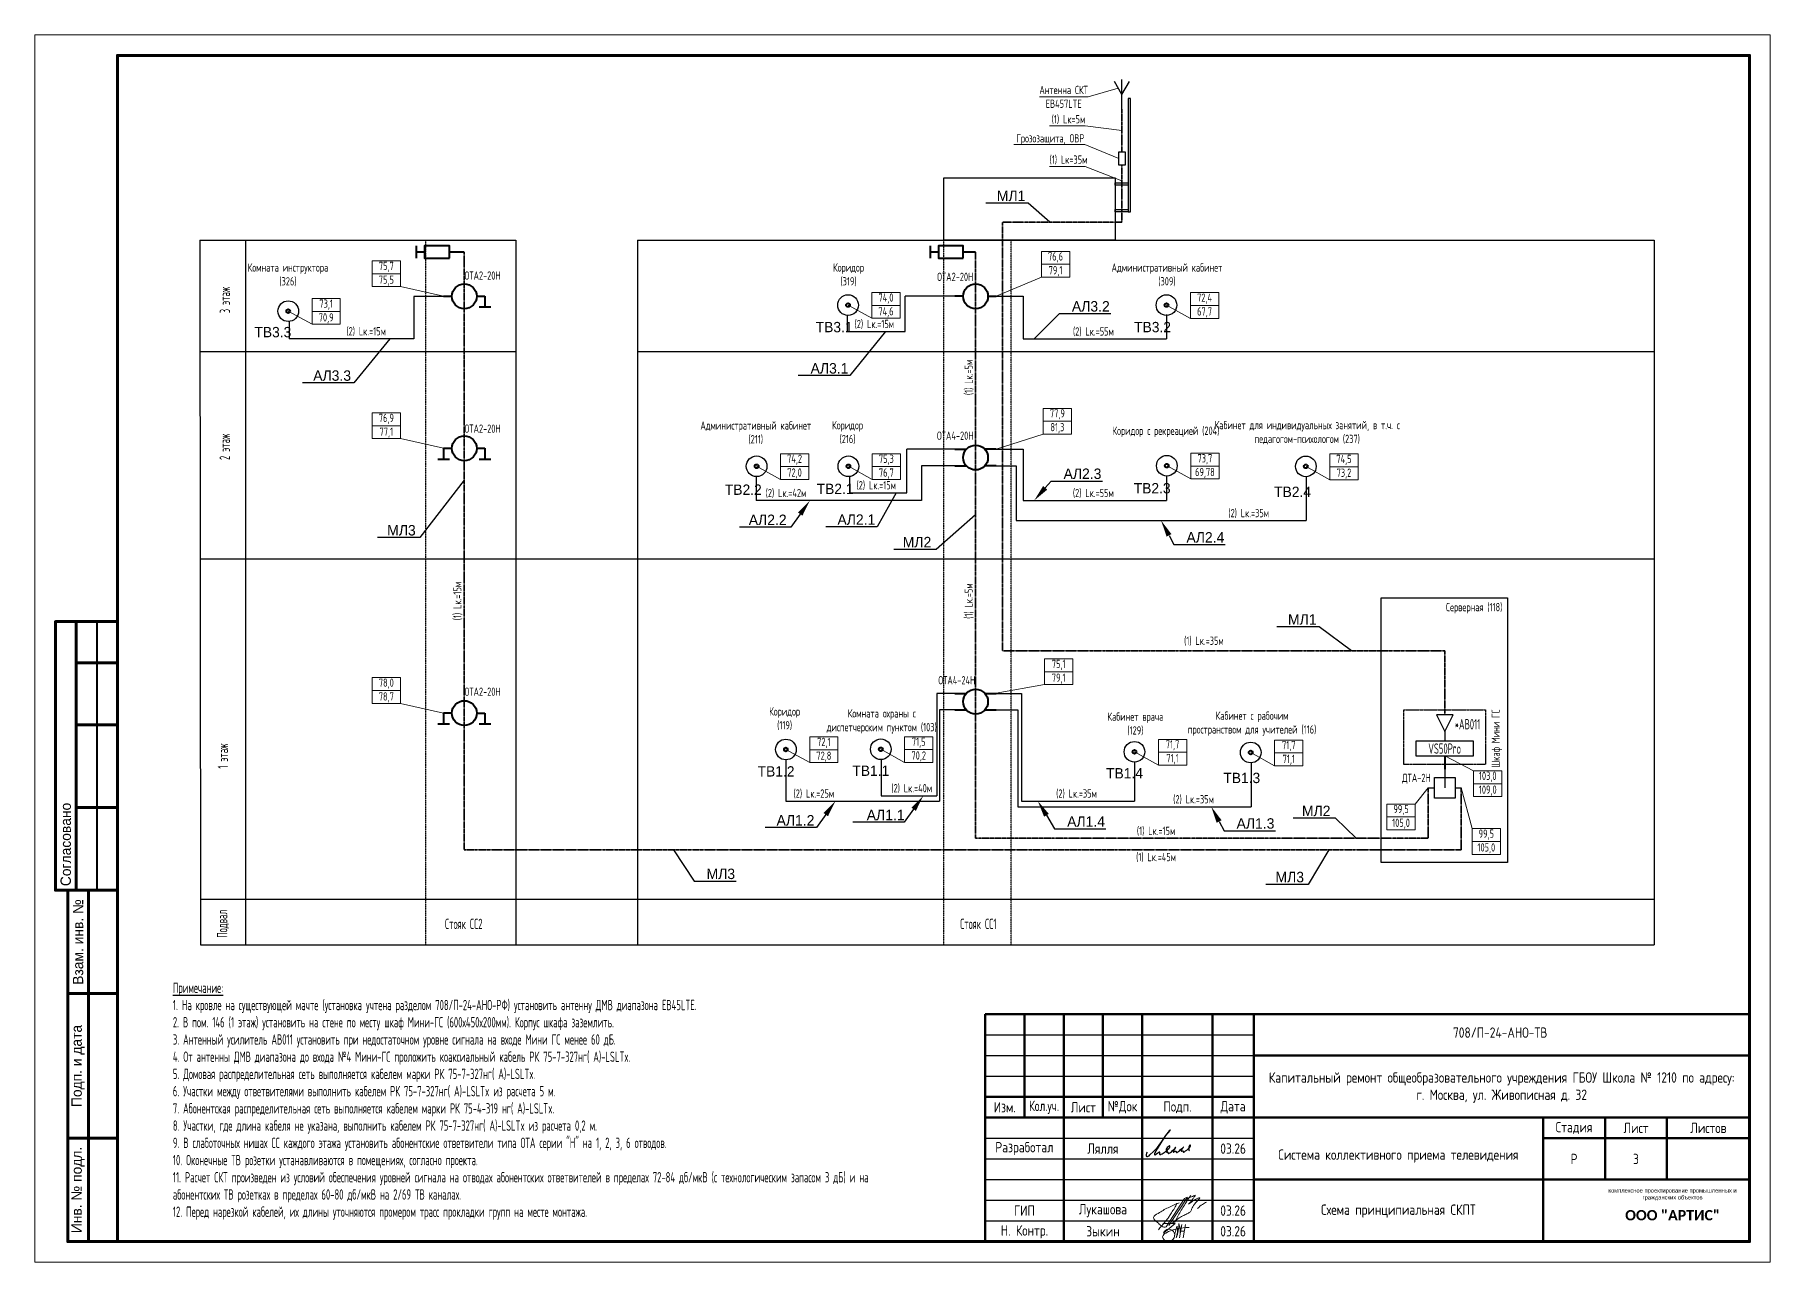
# Model space of a CAD drawing. Header units: millimetres. Extents: x -259793 to 503324, y -44556 to 93494.
# Drawn here: x 16372 to 58372, y 63794 to 93494 of the extents above; entities that cross this region are included whole.
import ezdxf
from ezdxf import colors
from ezdxf.entities.mleader import LeaderData, LeaderLine
from ezdxf.enums import TextEntityAlignment as Align
from ezdxf.math import Vec2, Vec3

# ---------------------------------------------------------------- set-up
doc = ezdxf.new("R2010")
doc.units = ezdxf.units.MM
doc.linetypes.add('HIDDEN', pattern=[0.375, 0.25, -0.125])
doc.linetypes.add('фантом2', pattern=[31.75, 15.875, -3.175, 3.175, -3.175, 3.175, -3.175])
for name, color, linetype, lineweight in [('!СС', 7, 'Continuous', 30), ('__ФОРМАТ', 7, 'Continuous', 40), ('RC-Выноски', 7, 'Continuous', 0), ('RC-Линии_связи-Адресные', 5, 'Continuous', 30), ('Text', 7, 'Continuous', 15), ('Выноски', 5, 'Continuous', 15), ('лс', 5, 'Continuous', 30), ('Оборудование', 8, 'Continuous', 18), ('Подписи', 7, 'Continuous', 13), ('Примечания', 7, 'Continuous', 25), ('Радио', 7, 'Continuous', 30)]:
    doc.layers.add(name, color=color, linetype=linetype, lineweight=lineweight)
for name, color, linetype in [('__НАДПИСИ', 7, 'Continuous'), ('кабель коаксиал', 7, 'Continuous'), ('СОТ', 7, 'Continuous'), ('стена', 20, 'Continuous')]:
    doc.layers.add(name, color=color, linetype=linetype)
doc.layers.add('Границы листа', color=7, linetype='Continuous', lineweight=0, plot=False)
doc.layers.add('ОФ_подписи', color=5, linetype='Continuous', lineweight=13, true_color=0x0000ff)
doc.styles.add('GOST 2.304 type A', font='', dxfattribs={"height": 250})
doc.styles.add('ISOCPEUR', font='isocpeur.ttf', dxfattribs={"width": 0.9, "height": 350})
doc.styles.add('Mipgost_5', font='', dxfattribs={"height": 250})
doc.styles.add('RubezhCAD', font='', dxfattribs={"oblique": 10})
doc.styles.get("Standard").update_dxf_attribs({"font": ''})
doc.styles.add('TEXT', font='', dxfattribs={"width": 0.75})
doc.styles.add('ГОСТ 2.304', font='')
doc.styles.get('GOST 2.304 type A').set_extended_font_data('GOST 2.304 type A')
doc.styles.get('Mipgost_5').set_extended_font_data('Mipgost')
doc.styles.get('RubezhCAD').set_extended_font_data('GOST type A')
doc.styles.get('Standard').set_extended_font_data('GOST type B')
doc.styles.get('TEXT').set_extended_font_data('GOST type A')
doc.styles.get('ГОСТ 2.304').set_extended_font_data('GOST 2.304 type A')

msp = doc.modelspace()

# ---------------------------------------------------------------- texts
at = {"ltscale": 3, "char_height": 200, "attachment_point": 5, "style": 'TEXT'}
for s, insert, width in [('Антенна СКТ\\PEB457LTE', (41272.63026, 91990.58137), 3370.2085642), ('(1) Lк=5м', (41389.16753, 91440.43605), 3018.1977079), ('Грозозащита, ОВР', (40949.33664, 90960.35907), 3018.1977079), ('(1) Lк=35м', (41389.16753, 90462.88564), 3018.1977079), ('Комната инструктора\\P(326)', (22501.03499, 87684.94969), 5077.0513158), ('Коридор\\P(319)', (36066.18805, 87684.94969), 5077.0513158), ('Административный кабинет\\P(309)', (43771.60312, 87684.94969), 5077.0513158), ('Административный кабинет\\P(211)', (33820.95167, 83863.19998), 5077.0513158), ('Коридор\\P(216)', (36042.38368, 83869.33692), 5077.0513158), ('Коридор с рекреацией (204)', (43747.88379, 83884.54972), 5077.0513158), ('Кабинет для индивидуальных занятий, в т.ч. с педагогом-психологом (237)', (47165.8438, 83866.51194), 5077.0513158), ('Серверная (118)', (51207.70806, 79617.37184), 5077.0513158), ('Коридор\\P(119)', (34519.72673, 76943.5701), 5077.0513158), ('Комната охраны с\\Pдиспетчерским пунктом (103)', (36869.67578, 76880.114), 5077.0513158), ('Кабинет врача\\P(129)', (43008.34852, 76818.72448), 5077.0513158), ('Кабинет с рабочим\\Pпространством для учителей (116)', (45831.47983, 76824.80784), 5077.0513158)]:
    msp.add_mtext(s, dxfattribs=dict(at, insert=insert, width=width))
at = {"char_height": 250, "attachment_point": 5, "rotation": 90, "style": 'TEXT'}
for s, insert, width in [('3 этаж', (20974.38082, 87072.39721), 1500), ('2 этаж', (20971.53383, 83520.9261), 1500), ('1 этаж', (20928.05824, 76037.67317), 4905.5539877), ('Подвал', (20928.05824, 71981.04988), 4905.5539877)]:
    msp.add_mtext(s, dxfattribs=dict(at, insert=insert, width=width))
at = {"char_height": 250, "style": 'TEXT'}
for s, insert, width, attachment_point in [('Стояк СС2', (26755.12661, 71981.04988), 4905.5539877, 5), ('Стояк СС1', (39207.44895, 71981.04988), 4905.5539877, 5), ('{\\LПримечание:}\\P1. На кровле на существующей мачте (установка учтена разделом 708/П-24-АНО-РФ) установить антенну ДМВ диапазона EB45LTE.\\P2. В пом. 146 (1 этаж) установить на стене по месту шкаф Мини-ГС (600х450х200мм). Корпус шкафа заземлить.\\P3. Антенный усилитель АВ011 установить при недостаточном уровне сигнала на входе Мини ГС менее 60 дБ.\\P4. От антенны ДМВ диапазона до входа №4 Мини-ГС проложить коаксиальный кабель РК 75-7-327нг( А)-LSLTx.\\P5. Домовая распределительная сеть выполняется кабелем марки РК 75-7-327нг( А)-LSLTx.\\P6. Участки между ответвителями выполнить кабелем РК 75-7-327нг( А)-LSLTx из расчета 5 м.\\P7. Абонентская распределительная сеть выполняется кабелем марки РК 75-4-319 нг( А)-LSLTx.\\P8. Участки, где длина кабеля не указана, выполнить кабелем РК 75-7-327нг( А)-LSLTx из расчета 0,2 м.\\P9. В слаботочных нишах СС каждого этажа установить абонентские ответвители типа ОТА серии "Н" на 1, 2, 3, 6 отводов.\\P10. Оконечные ТВ розетки устанавливаются в помещениях, согласно проекта.\\P11. Расчет СКТ произведен из условий обеспечения уровней сигнала на отводах абонентских ответвителей в пределах 72-84 дб/мкВ (с технологическим запасом 3 дБ) и на абонентских ТВ розетках в пределах 60-80 дб/мкВ на 2/69 ТВ каналах.\\P12. Перед нарезкой кабелей, их длины уточняются промером трасс прокладки групп на месте монтажа.', (19716.20503, 64824.20206), 17858.9542868, 7)]:
    msp.add_mtext(s, dxfattribs=dict(at, insert=insert, width=width, attachment_point=attachment_point))
at = {"layer": 'Text', "char_height": 200, "attachment_point": 5, "style": 'TEXT'}
for s, insert, width in [('76,6\\P79,1', (41075.96545, 87939.29588), 665.80288), ('75,7\\P75,5', (24881.5767, 87711.5712), 685.139297), ('ОТА2-20Н', (27212.95101, 87667.08862), 800), ('ОТА2-20Н', (38650.27292, 87635.93669), 800), ('73,1\\P70,9', (23425.41412, 86798.48166), 685.139297), ('74,0\\P74,6', (36972.52088, 86945.08813), 685.139297), ('72,4\\P67,7', (44681.51842, 86941.87089), 685.139297), ('(2) Lк.=15м', (36690.25878, 86485.79085), 2067.0377866), ('(2) Lк.=15м', (24393.41204, 86309.82577), 2067.0377866), ('(2) Lк.=55м', (41992.07712, 86304.29074), 2067.0377866), ('77,9\\P81,3', (41120.32373, 84142.62547), 685.139297), ('76,9\\P77,1', (24881.49024, 84033.03196), 685.139297), ('ОТА2-20Н', (27212.95101, 83963.27555), 800), ('ОТА4-20Н', (38650.27292, 83792.01327), 800), ('74,2\\P72,0', (34760.20349, 83045.55583), 685.139297), ('75,3\\P76,7', (36981.6355, 83044.4581), 685.139297), ('73,7\\P69,78', (44690.71808, 83056.45365), 685.139297), ('74,5\\P73,2', (48055.29937, 83039.74171), 685.139297), ('(2) Lк.=42м', (34553.06926, 82396.88009), 2067.0377866), ('(2) Lк.=15м', (36737.21001, 82585.32763), 2067.0377866), ('(2) Lк.=55м', (41989.90801, 82396.88009), 2067.0377866), ('(2) Lк.=35м', (45750.08216, 81909.86938), 2067.0377866), ('(1) Lк.=35м', (44666.23419, 78820.77355), 2067.0377866), ('75,1\\P79,1', (41152.36216, 78081.34465), 685.139297), ('78,0\\P78,7', (24881.49024, 77627.61063), 685.139297), ('ОТА4-24Н', (38688.88938, 77875.97465), 800), ('ОТА2-20Н', (27212.95101, 77598.38868), 800), ('72,1\\P72,8', (35468.80137, 76193.52443), 685.139297), ('71,5\\P70,2', (37764.9749, 76198.86504), 685.139297), ('71,7\\P71,1', (43907.23011, 76134.25828), 685.139297), ('71,7\\P71,1', (46720.9354, 76117.54634), 685.139297), ('ДТА-2Н', (49810.12624, 75493.03268), 763.6212815), ('103,0\\P109,0', (51534.79662, 75373.13308), 685.139297), ('(2) Lк.=25м', (35226.44168, 75125.85748), 2067.0377866), ('(2) Lк.=40м', (37595.79214, 75254.82897), 2067.0377866), ('(2) Lк.=35м', (41583.83078, 75125.85748), 2067.0377866), ('(2) Lк.=35м', (44415.71819, 74987.67401), 2067.0377866), ('99,5\\P105,0', (49437.00071, 74569.89849), 685.139297), ('(1) Lк.=15м', (43508.86473, 74221.98445), 2067.0377866), ('99,5\\P105,0', (51500.8323, 73975.02319), 685.139297), ('(1) Lк.=45м', (43508.86473, 73587.99752), 2067.0377866)]:
    msp.add_mtext(s, dxfattribs=dict(at, insert=insert, width=width))
at = {"layer": 'Text', "char_height": 200, "width": 2067.0377866, "attachment_point": 5, "rotation": 90, "style": 'TEXT'}
for s, insert in [('(1) Lк.=5м', (38982.70472, 85202.28968)), ('(1) Lк.=15м', (26610.09595, 79790.93587)), ('(1) Lк.=5м', (38982.70472, 79790.93587))]:
    msp.add_mtext(s, dxfattribs=dict(at, insert=insert))
at = {"layer": 'Text', "ltscale": 3, "char_height": 250, "width": 2443.7634637, "attachment_point": 5, "line_spacing_factor": 0.8, "style": 'TEXT'}
for s, insert in [('*АВ011', (51045.44182, 76811.45016)), ('VS50Pro', (50493.38177, 76222.05697))]:
    msp.add_mtext(s, dxfattribs=dict(at, insert=insert))
at = {"layer": 'Text', "ltscale": 3, "insert": (51753.8039, 76464.33512), "char_height": 200, "width": 2443.7634637, "attachment_point": 5, "rotation": 90, "line_spacing_factor": 0.8, "style": 'TEXT'}
msp.add_mtext('Шкаф Мини ГС', dxfattribs=at)
at = {"layer": 'Примечания', "lineweight": 25, "ltscale": 100, "char_height": 250, "width": 3010.3388609, "attachment_point": 1, "style": 'Mipgost_5'}
for s, insert in [('ТВ3.1', (35272.10372, 86545.05738)), ('ТВ3.2', (42977.51878, 86545.05738)), ('ТВ3.3', (21689.08363, 86423.82497)), ('ТВ2.2', (33073.68659, 82611.40274)), ('ТВ2.1', (35295.1186, 82631.02618)), ('ТВ2.3', (42968.40854, 82646.23897)), ('ТВ2.4', (46366.39946, 82559.29657)), ('ТВ1.2', (33866.82769, 75795.65556)), ('ТВ1.1', (36159.1615, 75811.72051)), ('ТВ1.4', (42299.23784, 75750.33099)), ('ТВ1.3', (45136.39808, 75637.1012))]:
    msp.add_mtext(s, dxfattribs=dict(at, insert=insert))
at = {"layer": 'СОТ', "char_height": 250, "attachment_point": 5, "style": 'GOST 2.304 type A'}
for s, insert, width in [('3', (55122.41079, 66293.74983), 1500), ('Схема принципиальная СКПТ', (49372.41079, 65032.06176), 7000)]:
    msp.add_mtext(s, dxfattribs=dict(at, insert=insert, width=width))

# ---------------------------------------------------------------- blocks, each defined once
blk = doc.blocks.new('РозеткаТВ')
at = {"layer": 'Text', "color": 3, "lineweight": 30}
blk.add_circle((-4, 3), 250, dxfattribs=at)
at = {"layer": 'Text', "color": 3, "lineweight": 40}
blk.add_circle((-4, 3), 45.8, dxfattribs=at)
blk = doc.blocks.new('*U1082')
for p, q in [((5, 155), (5, 90)), ((15, 155), (15, 90))]:
    blk.add_line(p, q)
at = {"lineweight": -2}
for p, q in [((10, 155), (10, 90)), ((10, 145), (20, 145)), ((10, 130), (20, 130)), ((10, 110), (20, 110)), ((13, 90), (13, 5)), ((8, 65), (20, 65)), ((8, 30), (20, 30))]:
    blk.add_line(p, q, dxfattribs=at)
blk.add_lwpolyline([(20, 5), (415, 5), (415, 292), (20, 292)], close=True, dxfattribs=at)
for points in [[(20, 155), (5, 155), (5, 90), (8, 90)], [(20, 5), (8, 5), (8, 90), (20, 90)]]:
    blk.add_lwpolyline(points, dxfattribs=at)
at = {"layer": 'Границы листа'}
blk.add_lwpolyline([(420, 0), (0, 0), (0, 297), (420, 297)], close=True, dxfattribs=at)
at = {"lineweight": 30, "style": 'Mipgost_5'}
blk.add_text('Согласовано', height=2.5, rotation=90, dxfattribs=at).set_placement((7.5, 91), align=Align.MIDDLE_LEFT)
for s, p in [('Взам. инв. №', (10.5, 77.5)), ('Подп. и дата', (10.5, 47.5)), ('Инв. № подл.', (10.5, 17.5))]:
    blk.add_text(s, height=2.5, rotation=90, dxfattribs=at).set_placement(p, align=Align.MIDDLE)
at = {"lineweight": 13, "oblique": 10, "flags": 8}
blk.add_attdef('ФОРМАТ', (380.94, 1.12), '', height=3, dxfattribs=at)
blk = doc.blocks.new('П_Зыкин')
at = {"layer": 'ОФ_подписи', "color": 5, "ltscale": 100, "transparency": 33554687}
for p, q in [((142, 249), (62, -174)), ((102, 37), (218, 37)), ((258, 249), (178, -174))]:
    blk.add_line(p, q, dxfattribs=at)
blk.add_lwpolyline([(-462, 273), (-74, 273), (-446, -30)], dxfattribs=at)
for centre, radius, start, end in [((-271, -94), 186, 314.2393, 159.9348), ((345, -1372), 1523, 88.8758, 117.8788), ((1109, -252), 1204, 158.7593, 174.231), ((-1024, 224), 1068, 337.8144, 2.8859), ((-849, 72), 852, 342.8308, 7.4815), ((-9, 182), 4.48, 8.9691, 155.6551), ((-643, 22), 732, 344.4555, 20.462), ((-318, -169), 151, 108.7568, 173.4251), ((-287, -115), 185, 191.5358, 322.3512)]:
    blk.add_arc(centre, radius, start, end, dxfattribs=at)
blk = doc.blocks.new('П_Лукашова')
at = {"layer": 'ОФ_подписи', "color": 5}
for p, q in [((221, 339), (-221, -339)), ((286, 371), (-156, -307)), ((283, 370), (218, 338))]:
    blk.add_line(p, q, dxfattribs=at)
for points in [[(221, 301), (344, 360), (434, 401), (475, 416), (464, 395), (420, 336), (342, 232), (310, 203), (337, 221), (420, 283), (490, 322), (558, 352), (576, 358), (491, 240), (403, 113), (374, 49), (360, 20)], [(-221, -339), (-276, -344), (-368, -289), (-446, -221), (-505, -166), (-522, -116), (-412, -16), (-295, 56), (-173, 120), (-49, 179), (33, 216), (87, 237), (52, 221), (11, 167), (-59, 51), (-126, -52), (-177, -132), (-256, -231), (-409, -409)], [(360, 20), (294, -18), (203, -65), (91, -124), (-73, -248)], [(366, 415), (236, 213), (85, -37), (-50, -300)], [(530, 102), (646, 199), (748, 254)]]:
    blk.add_spline(points, degree=3, dxfattribs=at)
blk = doc.blocks.new('штамп')
at = {"layer": '__ФОРМАТ', "linetype": 'Continuous', "lineweight": 50}
for p, q in [((531929, 45357), (531929, 50857)), ((531929, 50857), (550429, 50857)), ((532879, 48357), (532879, 50857)), ((533829, 45357), (533829, 50857)), ((534779, 48357), (534779, 50857)), ((535729, 45357), (535729, 50857)), ((537429, 45357), (537429, 50857)), ((538429, 45357), (538429, 50857)), ((550429, 45357), (550429, 50857)), ((538429, 49857), (550429, 49857)), ((531929, 48857), (538429, 48857)), ((531929, 48357), (550429, 48357)), ((545429, 45357), (545429, 48357)), ((546929, 46857), (546929, 48357)), ((548429, 46857), (548429, 48357)), ((545429, 47857), (550429, 47857)), ((538429, 46857), (550429, 46857)), ((531929, 45357), (550429, 45357))]:
    blk.add_line(p, q, dxfattribs=at)
at = {"layer": '__ФОРМАТ', "linetype": 'Continuous', "lineweight": -2}
for p, q in [((531929, 50357), (538429, 50357)), ((531929, 49857), (538429, 49857)), ((531929, 49357), (538429, 49357)), ((531929, 48857), (538429, 48857)), ((531929, 47857), (538429, 47857)), ((531929, 47357), (538429, 47357)), ((531929, 46857), (538429, 46857)), ((538429, 46857), (550429, 46857)), ((531929, 46357), (538429, 46357)), ((531929, 45857), (538429, 45857))]:
    blk.add_line(p, q, dxfattribs=at)
at = {"layer": 'Подписи', "color": 5, "lineweight": 25}
blk.add_lwpolyline([(535847, 47525), (535833, 47500), (535823, 47461), (535824, 47440), (535829, 47423), (535840, 47414), (535857, 47413), (535876, 47421), (535897, 47435), (535917, 47454), (536005, 47539), (536088, 47624), (536142, 47690), (536203, 47776), (536266, 47874), (536323, 47953), (536362, 48009), (536395, 48059), (536405, 48060), (536397, 48045), (536295, 47925), (536205, 47790), (536095, 47603), (536059, 47544), (536038, 47506), (536029, 47485), (536027, 47473), (536027, 47462), (536031, 47457), (536037, 47454), (536045, 47456), (536057, 47466), (536072, 47479), (536107, 47506), (536133, 47525), (536147, 47532), (536152, 47532), (536153, 47529), (536150, 47520), (536147, 47504), (536146, 47491), (536148, 47479), (536150, 47471), (536157, 47465), (536166, 47462), (536178, 47464), (536189, 47469), (536215, 47480), (536240, 47498), (536281, 47529), (536306, 47550), (536324, 47567), (536342, 47582), (536372, 47609), (536388, 47629), (536397, 47646), (536399, 47657), (536398, 47666), (536393, 47671), (536383, 47671), (536372, 47667), (536356, 47653), (536336, 47632), (536323, 47612), (536313, 47599), (536309, 47587), (536310, 47579), (536315, 47575), (536326, 47579), (536335, 47585), (536344, 47592), (536348, 47595), (536352, 47596), (536354, 47595), (536355, 47592), (536349, 47583), (536342, 47575), (536334, 47561), (536326, 47547), (536322, 47538), (536320, 47531), (536321, 47523), (536325, 47519), (536328, 47519), (536333, 47524), (536338, 47527), (536344, 47526), (536346, 47520), (536351, 47508), (536355, 47498), (536359, 47493), (536366, 47491), (536375, 47491), (536385, 47497), (536412, 47513), (536436, 47532), (536466, 47559), (536491, 47583), (536517, 47607), (536529, 47621), (536545, 47642), (536547, 47643), (536546, 47644), (536543, 47644), (536541, 47642), (536538, 47637), (536499, 47577), (536491, 47558), (536482, 47544), (536480, 47535), (536479, 47529), (536481, 47524), (536483, 47522), (536489, 47523), (536494, 47526), (536502, 47532), (536512, 47539), (536522, 47544), (536530, 47548), (536541, 47549), (536547, 47546), (536550, 47541), (536551, 47531), (536552, 47525), (536553, 47521), (536558, 47517), (536562, 47515), (536568, 47515), (536575, 47517), (536583, 47523), (536596, 47533), (536617, 47547), (536636, 47561), (536659, 47583), (536688, 47609), (536702, 47620), (536713, 47630), (536721, 47636), (536727, 47641), (536727, 47643), (536726, 47644), (536723, 47643), (536720, 47638), (536715, 47629), (536693, 47594), (536681, 47575), (536676, 47566), (536674, 47557), (536677, 47551), (536679, 47547), (536684, 47546), (536689, 47549), (536695, 47552), (536700, 47554), (536709, 47554), (536716, 47551), (536717, 47545), (536719, 47535), (536721, 47527), (536725, 47524), (536731, 47520), (536741, 47523), (536747, 47528), (536757, 47534), (536779, 47550), (536809, 47572), (536842, 47600), (536865, 47623), (536880, 47642), (536895, 47664), (536899, 47675), (536901, 47684), (536898, 47689), (536891, 47693), (536881, 47689), (536873, 47682), (536862, 47668), (536856, 47654), (536855, 47638), (536856, 47622), (536856, 47598), (536858, 47583), (536860, 47572), (536864, 47560), (536871, 47551)], dxfattribs=at)
at = {"layer": 'ОФ_подписи'}
for name, p, xscale, yscale, zscale in [('П_Лукашова', (536533, 46057), 1.010226427429054, 1.010226427429054, 1.010226427429054), ('П_Зыкин', (536581, 45585), 0.7621923841183493, 0.7621923841183493, 0.7621923841183493)]:
    blk.add_blockref(name, p, dxfattribs=dict(at, xscale=xscale, yscale=yscale, zscale=zscale))
at = {"transparency": 33554687, "attachment_point": 5, "style": 'ГОСТ 2.304'}
for s, insert, char_height, width in [('{\\fArial|b0|i0|c204|p34;комплексное проектирование промышленных и гражданских объектов}', (548563, 46495), 100, 3372.21), ('{\\fCorbel Light|b1|i0|c204|p34;ООО "АРТИС"}', (548563, 45995), 250, 4171.2)]:
    blk.add_mtext(s, dxfattribs=dict(at, insert=insert, char_height=char_height, width=width))
at = {"layer": '__НАДПИСИ', "lineweight": 9, "ltscale": 2, "style": 'ISOCPEUR', "flags": 1}
blk.add_attdef('NOTATION', (548864, 51134), '', height=250, dxfattribs=at)
at = {"layer": '__НАДПИСИ', "lineweight": 9, "ltscale": 2, "style": 'RubezhCAD', "oblique": 10}
blk.add_attdef('SHEET', text='', height=250, dxfattribs=at).set_placement((547679, 47357), align=Align.MIDDLE_CENTER)
at = {"layer": '__ФОРМАТ', "color": 7, "linetype": 'Continuous', "lineweight": 20, "char_height": 250, "attachment_point": 5, "style": 'GOST 2.304 type A'}
for s, insert, width in [('Капитальный ремонт общеобразовательного учреждения ГБОУ Школа № 1210 по адресу:      \\Pг. Москва, ул. Живописная д. 32', (544429, 49085), 12000), ('\\pi-7.5,l7.5,t7.5;{\\W0.9;\\C256;Кол.уч.}', (533354, 48607), 950), ('Система коллективного приема телевидения ', (541929, 47427), 7000)]:
    blk.add_mtext(s, dxfattribs=dict(at, insert=insert, width=width))
at = {"layer": '__ФОРМАТ', "color": 7, "linetype": 'Continuous', "lineweight": 20, "char_height": 250, "attachment_point": 5, "line_spacing_factor": 1.2, "style": 'GOST 2.304 type A'}
for s, insert, width in [('\\pi-7.5,l7.5,t7.5;{\\C256;Изм.}', (532404, 48607), 950), ('\\pi-7.5,l7.5,t7.5;{\\C256;Лист}', (534304, 48607), 950), ('\\pi-7.5,l7.5,t7.5;{\\C256;№Док}', (535254, 48607), 950), ('\\pi-7.5,l7.5,t7.5;{\\C256;Подп.}', (536584, 48607), 1710.72), ('\\pi-7.5,l7.5,t7.5;{\\C256;Дата}', (537929, 48607), 1000), ('\\pi-7.5,l7.5,t7.5;{\\C256;Стадия}', (546179, 48107), 1500), ('\\pi-7.5,l7.5,t7.5;{\\C256;Лист}', (547679, 48107), 1500), ('\\pi-7.5,l7.5,t7.5;{\\C256;Листов}', (549429, 48107), 2000), ('\\pi-7.5,l7.5,t7.5;{\\C256;Разработал}', (532879, 47607), 1900), ('{\\C256;Лялля}', (534779, 47607), 1900), ('{\\C256;03.26}', (537929, 47607), 1000), ('\\pi-750,l750,t750;{\\C256;Р}', (546179, 47357), 1500), ('\\pi-7.5,l7.5,t7.5;{\\C256;ГИП}', (532879, 46107), 1900), ('{\\C256;Лукашова}', (534779, 46107), 1900), ('{\\C256;03.26}', (537929, 46107), 1000), ('{\\C256;Н. Контр. }', (532879, 45592), 1900), ('\\pi-750,l750,t750;{\\C256;Зыкин}', (534779, 45607), 1900), ('{\\C256;03.26}', (537929, 45607), 1000)]:
    blk.add_mtext(s, dxfattribs=dict(at, insert=insert, width=width))
at = {"layer": 'стена', "color": 18, "true_color": 0x000000, "insert": (543249, 50539), "char_height": 250, "width": 3851.47, "attachment_point": 1, "style": 'GOST 2.304 type A'}
blk.add_mtext('708/П-24-АНО-ТВ', dxfattribs=at)

# ---------------------------------------------------------------- linework, layer by layer
at = {"layer": '!СС', "color": 6, "lineweight": 40}
msp.add_line((50493.38177, 76044.18365), (50493.38177, 75723.23467), dxfattribs=at)
at = {"lineweight": 30}
for p, q in [((42682.73357, 92044.89773), (42682.73357, 92412.86607)), ((42682.73357, 92044.89773), (42498.7494, 92363.56766)), ((42682.73357, 92044.89773), (42866.71775, 92363.56766)), ((42682.73357, 91696.56369), (42682.73357, 92044.89773)), ((50496.09187, 76637.96232), (50496.09187, 76399.93029)), ((50496.09187, 76637.96232), (50496.09187, 76399.93029))]:
    msp.add_line(p, q, dxfattribs=at)
at = {"color": 6, "linetype": 'фантом2', "lineweight": 35, "ltscale": 0.2}
for p, q in [((42682.73357, 91696.56369), (42682.73357, 90661.36048)), ((42682.73357, 90341.00763), (42682.73357, 88957.98834)), ((42682.73357, 88957.98834), (39790.19223, 88957.98834)), ((39790.19223, 88957.98834), (39790.19223, 78585.02452)), ((26768.4137, 73771.83954), (26768.4137, 88235.33106)), ((39141.02247, 74052.53791), (39141.02247, 88235.33106)), ((39790.19223, 78585.02452), (50496.09187, 78585.02452)), ((50496.09187, 78585.02452), (50498.30159, 77038.2516)), ((50095.88416, 75269.94077), (50095.88416, 74052.53791)), ((50890.20422, 75269.94077), (50890.20422, 73771.83954)), ((50095.88416, 74052.53791), (39141.02247, 74052.53791)), ((50890.20422, 73771.83954), (26768.4137, 73771.83954))]:
    msp.add_line(p, q, dxfattribs=at)
at = {"color": 6, "linetype": 'фантом2', "ltscale": 0.2}
msp.add_line((42682.73357, 90661.36048), (42682.73357, 90661.36048), dxfattribs=at)
for p, q in [((20370.04998, 88520.39238), (28016.01384, 88520.39238)), ((20371.30355, 88520.39238), (20385.49916, 71477.56676)), ((21471.53383, 88520.39238), (21471.53383, 71477.56676)), ((28016.01384, 88520.39238), (28016.01384, 71477.56676)), ((30957.04393, 88520.39238), (55559.53383, 88520.39238)), ((30957.04393, 88520.39238), (30957.04393, 71477.56676)), ((55559.53383, 88520.39238), (55559.53383, 71477.56676)), ((20377.2278, 85830.39238), (28016.01384, 85830.39238)), ((30957.04393, 85830.39238), (55559.53383, 85830.39238)), ((20371.53383, 80811.45017), (55559.53383, 80811.45017)), ((20384.58265, 72577.89618), (55559.53383, 72577.89618)), ((20384.58265, 71477.56676), (55559.53383, 71477.56676))]:
    msp.add_line(p, q)
at = {"linetype": 'HIDDEN', "ltscale": 10}
for p, q in [((25836.2401, 71477.56676), (25836.2401, 88520.39238)), ((38374.49717, 71477.56676), (38374.49717, 88520.39238)), ((39998.47145, 71477.56676), (39998.47145, 88520.39238))]:
    msp.add_line(p, q, dxfattribs=at)
for points in [[(42837.01682, 89207.606), (42888.95397, 89207.606), (42888.95397, 91947.13059), (42837.01682, 91947.13059)], [(42520.50484, 88520.39238), (38374.49717, 88520.39238), (38374.49717, 90030.75344), (42520.50484, 90030.75344)], [(42837.01682, 89850.99864), (42520.50484, 89850.99864), (42520.50484, 89908.46331), (42837.01682, 89908.46331)], [(42837.01682, 89207.606), (42520.50484, 89207.606), (42520.50484, 89265.07068), (42837.01682, 89265.07068)], [(48958.22299, 79870.43205), (52015.48492, 79870.43205), (52015.48492, 73469.92969), (48958.22299, 73469.92969)]]:
    msp.add_lwpolyline(points, close=True)
at = {"lineweight": 30}
msp.add_lwpolyline([(42760.80692, 90661.36048), (42760.80692, 90341.00763), (42604.66023, 90341.00763), (42604.66023, 90661.36048)], close=True, dxfattribs=at)
at = {"linetype": 'HIDDEN', "ltscale": 5}
msp.add_lwpolyline([(49507.54347, 77158.75316), (51484.64026, 77158.75316), (51481.93017, 75835.0449), (49504.83337, 75835.0449)], close=True, dxfattribs=at)
at = {"layer": 'RC-Линии_связи-Адресные', "color": 104}
for p, q in [((39640.99356, 83063.92852), (40124.5817, 83063.64978)), ((40124.5817, 83063.64978), (40124.5817, 81737.94733))]:
    msp.add_line(p, q, dxfattribs=at)
at = {"layer": 'Text', "lineweight": 30, "ltscale": 0.5}
for p, q in [((50493.04419, 75719.94077), (50493.04419, 75269.94077)), ((50095.88416, 75269.94077), (50243.04419, 75269.94077)), ((50743.04419, 75269.94077), (50890.20422, 75269.94077))]:
    msp.add_line(p, q, dxfattribs=at)
at = {"layer": 'Text', "lineweight": 30}
msp.add_lwpolyline([(50743.04419, 75019.94077), (50243.04419, 75019.94077), (50243.04419, 75519.94077), (50743.04419, 75519.94077)], close=True, dxfattribs=at)
at = {"layer": 'Выноски'}
for p, q in [((41861.70105, 91990.58137), (40689.62487, 91990.58137)), ((41861.70105, 91990.58137), (42590.74149, 92204.23269)), ((41792.44344, 91285.51421), (40932.58167, 91285.51421)), ((41792.44344, 91285.51421), (42682.73357, 91178.96209)), ((41788.32073, 90839.02009), (40068.59719, 90839.02009)), ((41788.32073, 90839.02009), (42604.66023, 90499.01232)), ((41792.44344, 90307.96381), (40932.58167, 90307.96381)), ((41792.44344, 90307.96381), (42682.73357, 89958.90087)), ((25224.14635, 87400.14425), (26264.91768, 87165.37881)), ((39641.18683, 87166.2276), (40733.3958, 87627.86893)), ((36055.02957, 86952.21283), (36629.95124, 86633.66118)), ((43764.02711, 86948.99559), (44338.94877, 86630.44393)), ((22507.92281, 86805.60636), (23082.84447, 86487.05471)), ((25224.05989, 83721.60501), (26264.83122, 83486.83957)), ((39641.22412, 83463.92845), (40777.75408, 83831.19852)), ((33842.71218, 83052.68054), (34417.63384, 82734.12888)), ((36064.14419, 83051.5828), (36639.06585, 82733.03115)), ((43773.22677, 83063.57836), (44348.14843, 82745.0267)), ((47137.80806, 83046.86642), (47712.72972, 82728.31476)), ((39637.52645, 77561.38547), (40809.79251, 77769.91769)), ((25224.05989, 77316.18368), (26264.83122, 77081.41825)), ((34551.31006, 76200.64914), (35126.23172, 75882.09748)), ((36847.48359, 76205.98975), (37422.40525, 75887.43809)), ((42989.7388, 76141.38299), (43564.66046, 75822.83133)), ((45803.44409, 76124.67104), (46378.36575, 75806.11939)), ((51192.22697, 75684.56004), (50493.38177, 76044.18365)), ((49779.57036, 74881.32545), (50095.88416, 75269.94077)), ((51158.26265, 74286.45015), (50890.20422, 75269.94077))]:
    msp.add_line(p, q, dxfattribs=at)
at = {"layer": 'Выноски', "ltscale": 0.5}
for p, q in [((41418.53509, 87939.29588), (40733.3958, 87939.29588)), ((25224.14635, 87711.5712), (24539.00705, 87711.5712)), ((37315.09053, 86945.08813), (36629.95124, 86945.08813)), ((45024.08807, 86941.87089), (44338.94877, 86941.87089)), ((23767.98377, 86798.48166), (23082.84447, 86798.48166)), ((25224.05989, 84033.03196), (24538.92059, 84033.03196)), ((41462.89338, 84142.62547), (40777.75408, 84142.62547)), ((35102.77314, 83045.55583), (34417.63384, 83045.55583)), ((37324.20514, 83044.4581), (36639.06585, 83044.4581)), ((45033.28773, 83056.45365), (44348.14843, 83056.45365)), ((48397.86902, 83039.74171), (47712.72972, 83039.74171)), ((41494.93181, 78081.34465), (40809.79251, 78081.34465)), ((25224.05989, 77627.61063), (24538.92059, 77627.61063)), ((35811.37102, 76193.52443), (35126.23172, 76193.52443)), ((38107.54455, 76198.86504), (37422.40525, 76198.86504)), ((44249.79976, 76134.25828), (43564.66046, 76134.25828)), ((47063.50504, 76117.54634), (46378.36575, 76117.54634)), ((51877.36627, 75373.13308), (51192.22697, 75373.13308)), ((49779.57036, 74569.89849), (49094.43106, 74569.89849)), ((51843.40195, 73975.02319), (51158.26265, 73975.02319))]:
    msp.add_line(p, q, dxfattribs=at)
for points in [[(41418.53509, 88250.72283), (41418.53509, 87627.86893), (40733.3958, 87627.86893), (40733.3958, 88250.72283), (41418.53509, 88250.72283)], [(25224.14635, 88022.99815), (25224.14635, 87400.14425), (24539.00705, 87400.14425), (24539.00705, 88022.99815), (25224.14635, 88022.99815)], [(23767.98377, 87109.90861), (23767.98377, 86487.05471), (23082.84447, 86487.05471), (23082.84447, 87109.90861), (23767.98377, 87109.90861)], [(37315.09053, 87256.51508), (37315.09053, 86633.66118), (36629.95124, 86633.66118), (36629.95124, 87256.51508), (37315.09053, 87256.51508)], [(45024.08807, 87253.29784), (45024.08807, 86630.44393), (44338.94877, 86630.44393), (44338.94877, 87253.29784), (45024.08807, 87253.29784)], [(41462.89338, 84454.05243), (41462.89338, 83831.19852), (40777.75408, 83831.19852), (40777.75408, 84454.05243), (41462.89338, 84454.05243)], [(25224.05989, 84344.45891), (25224.05989, 83721.60501), (24538.92059, 83721.60501), (24538.92059, 84344.45891), (25224.05989, 84344.45891)], [(35102.77314, 83356.98279), (35102.77314, 82734.12888), (34417.63384, 82734.12888), (34417.63384, 83356.98279), (35102.77314, 83356.98279)], [(37324.20514, 83355.88505), (37324.20514, 82733.03115), (36639.06585, 82733.03115), (36639.06585, 83355.88505), (37324.20514, 83355.88505)], [(45033.28773, 83367.88061), (45033.28773, 82745.0267), (44348.14843, 82745.0267), (44348.14843, 83367.88061), (45033.28773, 83367.88061)], [(48397.86902, 83351.16867), (48397.86902, 82728.31476), (47712.72972, 82728.31476), (47712.72972, 83351.16867), (48397.86902, 83351.16867)], [(41494.93181, 78392.7716), (41494.93181, 77769.91769), (40809.79251, 77769.91769), (40809.79251, 78392.7716), (41494.93181, 78392.7716)], [(25224.05989, 77939.03759), (25224.05989, 77316.18368), (24538.92059, 77316.18368), (24538.92059, 77939.03759), (25224.05989, 77939.03759)], [(35811.37102, 76504.95139), (35811.37102, 75882.09748), (35126.23172, 75882.09748), (35126.23172, 76504.95139), (35811.37102, 76504.95139)], [(38107.54455, 76510.292), (38107.54455, 75887.43809), (37422.40525, 75887.43809), (37422.40525, 76510.292), (38107.54455, 76510.292)], [(44249.79976, 76445.68524), (44249.79976, 75822.83133), (43564.66046, 75822.83133), (43564.66046, 76445.68524), (44249.79976, 76445.68524)], [(47063.50504, 76428.9733), (47063.50504, 75806.11939), (46378.36575, 75806.11939), (46378.36575, 76428.9733), (47063.50504, 76428.9733)], [(51877.36627, 75684.56004), (51877.36627, 75061.70613), (51192.22697, 75061.70613), (51192.22697, 75684.56004), (51877.36627, 75684.56004)], [(49779.57036, 74881.32545), (49779.57036, 74258.47154), (49094.43106, 74258.47154), (49094.43106, 74881.32545), (49779.57036, 74881.32545)], [(51843.40195, 74286.45015), (51843.40195, 73663.59624), (51158.26265, 73663.59624), (51158.26265, 74286.45015), (51843.40195, 74286.45015)]]:
    msp.add_lwpolyline(points, dxfattribs=at)
at = {"layer": 'кабель коаксиал', "lineweight": 40, "ltscale": 2}
for p, q in [((26468.51073, 87162.16157), (26268.50016, 87162.16157)), ((27068.49557, 87166.33867), (27268.57806, 87166.2276)), ((27268.57806, 87166.2276), (27268.57806, 86906.18881)), ((38841.27332, 87166.50516), (38641.19081, 87166.50516)), ((39441.10434, 87166.33867), (39641.18683, 87166.2276)), ((27128.48233, 86906.18881), (27408.67378, 86906.18881)), ((26128.31797, 83223.58354), (26408.50942, 83223.58354)), ((26468.42427, 83483.62233), (26268.4137, 83483.62233)), ((26268.4137, 83483.62233), (26268.4137, 83223.58354)), ((27068.40911, 83487.79943), (27268.4916, 83487.68836)), ((27128.39587, 83227.64957), (27408.58732, 83227.64957)), ((27268.4916, 83487.68836), (27268.4916, 83227.64957)), ((38641.10893, 83464.21669), (38917.50213, 83464.21669)), ((39641.22412, 83463.92845), (39364.83097, 83464.08777)), ((38641.10893, 83064.21669), (38917.50213, 83064.21669)), ((39640.99356, 83063.92852), (39364.60041, 83064.08783)), ((38641.10893, 77558.16823), (38917.50213, 77558.16823)), ((39364.71572, 77558.16823), (39641.10893, 77558.16823)), ((26468.42427, 77078.20101), (26268.4137, 77078.20101)), ((26268.4137, 77078.20101), (26268.4137, 76818.16221)), ((27068.40911, 77082.37811), (27268.4916, 77082.26703)), ((27268.4916, 77082.26703), (27268.4916, 76822.22824)), ((38641.10893, 77158.16823), (38917.50213, 77158.16823)), ((39364.71572, 77158.16823), (39641.10893, 77158.16823)), ((26128.31797, 76818.16221), (26408.50942, 76818.16221)), ((27128.39587, 76822.22824), (27408.58732, 76822.22824))]:
    msp.add_line(p, q, dxfattribs=at)
at = {"layer": 'лс', "color": 104}
for p, q in [((26268.50016, 87162.16157), (25544.63548, 87162.16157)), ((25544.63548, 87162.16157), (25544.63548, 86137.90372)), ((37437.79252, 86313.86881), (37437.79252, 87166.50516)), ((38641.10893, 87166.50516), (37437.79252, 87166.50516)), ((39641.18683, 87166.2276), (40294.95133, 87166.18406)), ((40294.95133, 87166.18406), (40294.95133, 86132.36869)), ((22530.07867, 86556.59006), (22530.07867, 86137.90372)), ((36032.84865, 86703.19876), (36032.84865, 86313.86881)), ((43762.67793, 86724.37322), (43762.67793, 86132.36869)), ((25544.63548, 86137.90372), (22530.07867, 86137.90372)), ((36032.84865, 86313.86881), (37437.79252, 86313.86881)), ((40294.95133, 86132.36869), (43762.67793, 86132.36869)), ((37476.41946, 82413.40558), (37476.41946, 83464.21669)), ((37833.05219, 83464.21669), (37476.41946, 83464.21669)), ((38641.10893, 83464.21669), (37833.05219, 83464.21669)), ((39641.22412, 83463.92845), (40292.78222, 83463.92845)), ((40292.78222, 83463.92845), (40292.78222, 82224.95804)), ((33832.03851, 82802.90849), (33832.03851, 82224.95804)), ((36088.12419, 82802.73554), (36088.12419, 82413.40558)), ((37833.05219, 83064.21669), (37833.05219, 82224.95804)), ((38641.10893, 83064.21669), (37833.05219, 83064.21669)), ((43760.50882, 82816.96257), (43760.50882, 82224.95804)), ((47140.40058, 82800.15993), (47140.40058, 81737.94733)), ((36088.12419, 82413.40558), (37476.41946, 82413.40558)), ((37833.05219, 82224.95804), (33832.03851, 82224.95804)), ((40292.78222, 82224.95804), (43760.50882, 82224.95804)), ((40124.5817, 81737.94733), (47140.40058, 81737.94733)), ((38641.10893, 77558.16823), (38206.71937, 77558.16823)), ((38206.71937, 77558.16823), (38206.71937, 75082.90692)), ((39641.10893, 77558.16823), (40256.14839, 77558.16823)), ((40256.14839, 77558.16823), (40256.14839, 74953.93543)), ((38641.10893, 77158.16823), (38267.44123, 77158.16823)), ((38267.44123, 77158.16823), (38267.44123, 74953.93543)), ((39641.10893, 77158.16823), (40164.59188, 77158.16823)), ((40164.59188, 77158.16823), (40164.59188, 74815.75196)), ((34549.54689, 75950.65535), (34549.54689, 74953.93543)), ((36854.41013, 75956.08572), (36854.41013, 75082.90692)), ((42984.98821, 75894.60296), (42984.98821, 74953.93543)), ((45806.03661, 75877.96456), (45806.03661, 74815.75196)), ((34549.54689, 74953.93543), (38267.44123, 74953.93543)), ((36854.41013, 75082.90692), (38206.71937, 75082.90692)), ((40164.59188, 74815.75196), (45806.03661, 74815.75196)), ((40256.14839, 74953.93543), (42984.98821, 74953.93543))]:
    msp.add_line(p, q, dxfattribs=at)
at = {"layer": 'Оборудование', "color": 6, "lineweight": 40, "ltscale": 2}
for p, q in [((25606.31397, 88385.33106), (25606.31397, 88085.33106)), ((25793.97621, 88235.33106), (25606.31397, 88235.33106)), ((26768.4137, 88235.33106), (26406.31397, 88235.33106)), ((38041.42717, 88385.33106), (38041.42717, 88085.33106)), ((38229.08941, 88235.33106), (38041.42717, 88235.33106)), ((39141.02247, 88235.33106), (38841.42717, 88235.33106))]:
    msp.add_line(p, q, dxfattribs=at)
for points in [[(26406.31397, 88085.33106), (26406.31397, 88385.33106), (25806.31397, 88385.33106), (25806.31397, 88085.33106)], [(38841.42717, 88085.33106), (38841.42717, 88385.33106), (38241.42717, 88385.33106), (38241.42717, 88085.33106)]]:
    msp.add_lwpolyline(points, close=True, dxfattribs=at)
at = {"layer": 'Оборудование', "lineweight": 30}
msp.add_lwpolyline([(50695.80614, 77038.53376), (50295.80614, 77037.96232), (50496.09187, 76637.96232), (50496.09187, 76637.96232)], close=True, dxfattribs=at)
at = {"layer": 'Оборудование', "color": 0, "lineweight": 40, "ltscale": 2}
for centre in [(26768.50016, 87164.67991), (39141.10893, 87164.67991), (26768.4137, 83486.14067), (39141.10893, 83264.21669), (26768.4137, 77080.71934), (39141.10893, 77358.16823)]:
    msp.add_circle(centre, 300, dxfattribs=at)
at = {"layer": 'Радио'}
msp.add_lwpolyline([(49793.38177, 76044.18365), (51193.38177, 76044.18365), (51193.38177, 76399.93029), (49793.38177, 76399.93029)], close=True, dxfattribs=at)

# ---------------------------------------------------------------- block references
at = {"layer": '__ФОРМАТ', "lineweight": 60, "xscale": 99.9999999999996, "yscale": 99.9999999999996, "zscale": 99.9999999999996}
msp.add_blockref('*U1082', (16372.41079, 63793.74983), dxfattribs=at)
at = {"layer": 'лс', "color": 104}
for p in [(22511.50528, 86802.38912), (36058.61205, 86948.99559), (43764.02711, 86948.99559), (33846.29465, 83049.4633), (36067.72666, 83048.36556), (43773.22677, 83063.57836), (47137.80806, 83046.86642), (34554.89253, 76197.4319), (36851.06606, 76202.7725), (42989.7388, 76141.38299), (45803.44409, 76124.67104)]:
    msp.add_blockref('РозеткаТВ', p, dxfattribs=at)
at = {"layer": 'СОТ'}
msp.add_blockref('штамп', (-492556.21302, 18936.71317), dxfattribs=at)

msp.set_redraw_order([(e.dxf.handle, doc.entitydb.next_handle()) for e in msp.query("TEXT MTEXT ATTDEF DIMENSION ARC_DIMENSION")])  # texts and dimensions are drawn at this point

# ---------------------------------------------------------------- leaders
at = {"layer": 'RC-Выноски', "lineweight": 5}
ml = msp.add_multileader_mtext('Standard', dxfattribs=at)
ml.set_content('МЛ1', color=256, style='Mipgost_5')
ml.set_leader_properties()
ml.build(insert=Vec2(0, 0))
ml.multileader.update_dxf_attribs({"has_text_frame": 1, "text_left_attachment_type": 6, "text_right_attachment_type": 6, "dogleg_length": 2, "arrow_head_size": 0, "scale": 100})
ctx = ml.context
ctx.base_point, ctx.scale, ctx.char_height, ctx.arrow_head_size, ctx.landing_gap_size, ctx.plane_origin = Vec3(39554.74137, 89418.762), 100, 252.5, 0, 101, Vec3(-438603.75354, -352820.32959)
ctx.left_attachment, ctx.right_attachment = 6, 6
notes = []
notes.append((ctx, [(1, (1, 1, 0), (40409.63423, 89418.762), (-1, 0), 202, [(0, [(40937.41777, 88957.98834)], 0, [])])]))
ctx.mtext.insert, ctx.mtext.flow_direction = Vec3(39655.74137, 89721.762), 5
ml = msp.add_multileader_mtext('Standard', dxfattribs=at)
ml.set_content('АЛ3.2', color=256, style='Mipgost_5')
ml.set_leader_properties()
ml.build(insert=Vec2(0, 0))
ml.multileader.update_dxf_attribs({"has_text_frame": 1, "text_left_attachment_type": 6, "text_right_attachment_type": 6, "dogleg_length": 2, "arrow_head_size": 0, "scale": 100})
ctx = ml.context
ctx.base_point, ctx.scale, ctx.char_height, ctx.arrow_head_size, ctx.landing_gap_size, ctx.plane_origin = Vec3(41371.09336, 86745.60411), 100, 252.5, 0, 101, Vec3(-436651.41151, -355148.32999)
ctx.left_attachment, ctx.right_attachment = 6, 6
notes.append((ctx, [(0, (1, 1, 0), (41169.09336, 86745.60411), (1, 0), 202, [(0, [(40560.14846, 86132.36869)], 0, [])])]))
ctx.mtext.insert, ctx.mtext.flow_direction = Vec3(41472.09336, 87048.60411), 5
ml = msp.add_multileader_mtext('Standard', dxfattribs=at)
ml.set_content('АЛ3.3', color=256, style='Mipgost_5')
ml.set_leader_properties()
ml.build(insert=Vec2(0, 0))
ml.multileader.update_dxf_attribs({"has_text_frame": 1, "text_left_attachment_type": 6, "text_right_attachment_type": 6, "dogleg_length": 2, "arrow_head_size": 0, "scale": 100})
ctx = ml.context
ctx.base_point, ctx.scale, ctx.char_height, ctx.arrow_head_size, ctx.landing_gap_size, ctx.plane_origin = Vec3(23010.89445, 85069.62485), 100, 252.5, 0, 101, Vec3(-454431.36387, -356607.2863)
ctx.left_attachment, ctx.right_attachment = 6, 6
notes.append((ctx, [(1, (1, 1, 0), (24093.57838, 85069.62485), (-1, 0), 202, [(0, [(24963.92234, 86137.90372)], 0, [])])]))
ctx.mtext.insert, ctx.mtext.flow_direction = Vec3(23111.89445, 85372.62485), 5
ml = msp.add_multileader_mtext('Standard', dxfattribs=at)
ml.set_content('АЛ3.1', color=256, style='Mipgost_5')
ml.set_leader_properties()
ml.build(insert=Vec2(0, 0))
ml.multileader.update_dxf_attribs({"has_text_frame": 1, "text_left_attachment_type": 6, "text_right_attachment_type": 6, "dogleg_length": 2, "arrow_head_size": 0, "scale": 100})
ctx = ml.context
ctx.base_point, ctx.scale, ctx.char_height, ctx.arrow_head_size, ctx.landing_gap_size, ctx.plane_origin = Vec3(35047.26381, 85245.58994), 100, 252.5, 0, 101, Vec3(-442431.06593, -356431.32121)
ctx.left_attachment, ctx.right_attachment = 6, 6
notes.append((ctx, [(1, (1, 1, 0), (36093.87631, 85245.58994), (-1, 0), 202, [(0, [(36964.22027, 86313.86881)], 0, [])])]))
ctx.mtext.insert, ctx.mtext.flow_direction = Vec3(35148.26381, 85548.58994), 5
ml = msp.add_multileader_mtext('Standard', dxfattribs=at)
ml.set_content('АЛ2.3', color=256, style='Mipgost_5')
ml.set_leader_properties()
ml.build(insert=Vec2(0, 0))
ml.multileader.update_dxf_attribs({"has_text_frame": 1, "text_left_attachment_type": 6, "text_right_attachment_type": 6, "dogleg_length": 2, "arrow_head_size": 404, "scale": 100})
ctx = ml.context
ctx.base_point, ctx.scale, ctx.char_height, ctx.arrow_head_size, ctx.landing_gap_size, ctx.plane_origin = Vec3(41169.09336, 82695.3536), 100, 252.5, 404, 101, Vec3(-436651.41151, -359055.74063)
ctx.left_attachment, ctx.right_attachment = 6, 6
notes.append((ctx, [(0, (1, 1, 0), (40967.09336, 82695.3536), (1, 0), 202, [(0, [(40560.14846, 82224.95804)], 0, [])])]))
ctx.mtext.insert, ctx.mtext.flow_direction = Vec3(41270.09336, 82998.3536), 5
ml = msp.add_multileader_mtext('Standard', dxfattribs=at)
ml.set_content('МЛ3', color=256, style='Mipgost_5')
ml.set_leader_properties()
ml.build(insert=Vec2(0, 0))
ml.multileader.update_dxf_attribs({"has_text_frame": 1, "text_left_attachment_type": 6, "text_right_attachment_type": 6, "dogleg_length": 2, "arrow_head_size": 0, "scale": 100})
ctx = ml.context
ctx.base_point, ctx.scale, ctx.char_height, ctx.arrow_head_size, ctx.landing_gap_size, ctx.plane_origin = Vec3(24801.26957, 81327.39295), 100, 252.5, 0, 101, Vec3(-453069.11901, -360773.38187)
ctx.left_attachment, ctx.right_attachment = 6, 6
notes.append((ctx, [(1, (1, 1, 0), (25692.23386, 81327.39295), (-1, 0), 202, [(0, [(26768.4137, 82716.59687)], 0, [])])]))
ctx.mtext.insert, ctx.mtext.flow_direction = Vec3(24902.26957, 81630.39295), 5
ml = msp.add_multileader_mtext('Standard', dxfattribs=at)
ml.set_content('АЛ2.1', color=256, style='Mipgost_5')
ml.set_leader_properties()
ml.build(insert=Vec2(0, 0))
ml.multileader.update_dxf_attribs({"has_text_frame": 1, "text_left_attachment_type": 6, "text_right_attachment_type": 6, "dogleg_length": 2, "arrow_head_size": 0, "scale": 100})
ctx = ml.context
ctx.base_point, ctx.scale, ctx.char_height, ctx.arrow_head_size, ctx.landing_gap_size, ctx.plane_origin = Vec3(35697.18311, 81585.39306), 100, 252.5, 0, 101, Vec3(-442173.38583, -360331.78444)
ctx.left_attachment, ctx.right_attachment = 6, 6
notes.append((ctx, [(1, (1, 1, 0), (36761.83133, 81585.39306), (-1, 0), 202, [(0, [(37221.90038, 82413.40558)], 0, [])])]))
ctx.mtext.insert, ctx.mtext.flow_direction = Vec3(35798.18311, 81888.39306), 5
ml = msp.add_multileader_mtext('Standard', dxfattribs=at)
ml.set_content('АЛ2.2', color=256, style='Mipgost_5')
ml.set_leader_properties()
ml.build(insert=Vec2(0, 0))
ml.multileader.update_dxf_attribs({"has_text_frame": 1, "text_left_attachment_type": 6, "text_right_attachment_type": 6, "dogleg_length": 2, "arrow_head_size": 404, "scale": 100})
ctx = ml.context
ctx.base_point, ctx.scale, ctx.char_height, ctx.arrow_head_size, ctx.landing_gap_size, ctx.plane_origin = Vec3(33551.29157, 81580.54284), 100, 252.5, 404, 101, Vec3(-444263.72737, -360520.23198)
ctx.left_attachment, ctx.right_attachment = 6, 6
notes.append((ctx, [(1, (1, 1, 0), (34671.48978, 81580.54284), (-1, 0), 202, [(0, [(35131.55883, 82224.95804)], 0, [])])]))
ctx.mtext.insert, ctx.mtext.flow_direction = Vec3(33652.29157, 81883.54284), 5
ml = msp.add_multileader_mtext('Standard', dxfattribs=at)
ml.set_content('МЛ2', color=256, style='Mipgost_5')
ml.set_leader_properties()
ml.build(insert=Vec2(0, 0))
ml.multileader.update_dxf_attribs({"has_text_frame": 1, "text_left_attachment_type": 6, "text_right_attachment_type": 6, "dogleg_length": 2, "arrow_head_size": 0, "scale": 100})
ctx = ml.context
ctx.base_point, ctx.scale, ctx.char_height, ctx.arrow_head_size, ctx.landing_gap_size, ctx.plane_origin = Vec3(37277.51799, 81041.545), 100, 252.5, 0, 101, Vec3(-440850.96672, -361222.72706)
ctx.left_attachment, ctx.right_attachment = 6, 6
notes.append((ctx, [(1, (1, 1, 0), (38187.96085, 81041.545), (-1, 0), 202, [(0, [(39141.02247, 81875.46455)], 0, [])])]))
ctx.mtext.insert, ctx.mtext.flow_direction = Vec3(37378.51799, 81344.545), 5
ml = msp.add_multileader_mtext('Standard', dxfattribs=at)
ml.set_content('АЛ2.4', color=256, style='Mipgost_5')
ml.set_leader_properties()
ml.build(insert=Vec2(0, 0))
ml.multileader.update_dxf_attribs({"has_text_frame": 1, "text_left_attachment_type": 6, "text_right_attachment_type": 6, "dogleg_length": 2, "arrow_head_size": 404, "scale": 100})
ctx = ml.context
ctx.base_point, ctx.scale, ctx.char_height, ctx.arrow_head_size, ctx.landing_gap_size, ctx.plane_origin = Vec3(44143.14319, 81156.18534), 100, 252.5, 404, 101, Vec3(-433745.46146, -360944.58948)
ctx.left_attachment, ctx.right_attachment = 6, 6
notes.append((ctx, [(0, (1, 1, 0), (43941.14319, 81156.18534), (1, 0), 202, [(0, [(43632.49114, 81737.94733)], 0, [])])]))
ctx.mtext.insert, ctx.mtext.flow_direction = Vec3(44244.14319, 81459.18534), 5
ml = msp.add_multileader_mtext('Standard', dxfattribs=at)
ml.set_content('МЛ1', color=256, style='Mipgost_5')
ml.set_leader_properties()
ml.build(insert=Vec2(0, 0))
ml.multileader.update_dxf_attribs({"has_text_frame": 1, "text_left_attachment_type": 6, "text_right_attachment_type": 6, "dogleg_length": 2, "arrow_head_size": 0, "scale": 100})
ctx = ml.context
ctx.base_point, ctx.scale, ctx.char_height, ctx.arrow_head_size, ctx.landing_gap_size, ctx.plane_origin = Vec3(46600.28911, 79168.8847), 100, 252.5, 0, 101, Vec3(-431306.1709, -363193.29341)
ctx.left_attachment, ctx.right_attachment = 6, 6
notes.append((ctx, [(1, (1, 1, 0), (47455.18197, 79168.8847), (-1, 0), 202, [(0, [(48235.00041, 78585.02452)], 0, [])])]))
ctx.mtext.insert, ctx.mtext.flow_direction = Vec3(46701.28911, 79471.8847), 5
ml = msp.add_multileader_mtext('Standard', dxfattribs=at)
ml.set_content('АЛ1.2', color=256, style='Mipgost_5')
ml.set_leader_properties()
ml.build(insert=Vec2(0, 0))
ml.multileader.update_dxf_attribs({"has_text_frame": 1, "text_left_attachment_type": 6, "text_right_attachment_type": 6, "dogleg_length": 2, "arrow_head_size": 404, "scale": 100})
ctx = ml.context
ctx.base_point, ctx.scale, ctx.char_height, ctx.arrow_head_size, ctx.landing_gap_size, ctx.plane_origin = Vec3(34224.03252, 74309.52023), 100, 252.5, 404, 101, Vec3(-443645.09357, -367791.25459)
ctx.left_attachment, ctx.right_attachment = 6, 6
notes.append((ctx, [(1, (1, 1, 0), (35290.12359, 74309.52023), (-1, 0), 202, [(0, [(35750.19264, 74953.93543)], 0, [])])]))
ctx.mtext.insert, ctx.mtext.flow_direction = Vec3(34325.03252, 74612.52023), 5
ml = msp.add_multileader_mtext('Standard', dxfattribs=at)
ml.set_content('АЛ1.1', color=256, style='Mipgost_5')
ml.set_leader_properties()
ml.build(insert=Vec2(0, 0))
ml.multileader.update_dxf_attribs({"has_text_frame": 1, "text_left_attachment_type": 6, "text_right_attachment_type": 6, "dogleg_length": 2, "arrow_head_size": 404, "scale": 100})
ctx = ml.context
ctx.base_point, ctx.scale, ctx.char_height, ctx.arrow_head_size, ctx.landing_gap_size, ctx.plane_origin = Vec3(36405.54116, 74438.49172), 100, 252.5, 404, 101, Vec3(-441519.13492, -367662.2831)
ctx.left_attachment, ctx.right_attachment = 6, 6
notes.append((ctx, [(1, (1, 1, 0), (37416.08223, 74438.49172), (-1, 0), 202, [(0, [(37876.15128, 75082.90692)], 0, [])])]))
ctx.mtext.insert, ctx.mtext.flow_direction = Vec3(36506.54116, 74741.49172), 5
ml = msp.add_multileader_mtext('Standard', dxfattribs=at)
ml.set_content('АЛ1.4', color=256, style='Mipgost_5')
ml.set_leader_properties()
ml.build(insert=Vec2(0, 0))
ml.multileader.update_dxf_attribs({"has_text_frame": 1, "text_left_attachment_type": 6, "text_right_attachment_type": 6, "dogleg_length": 2, "arrow_head_size": 404, "scale": 100})
ctx = ml.context
ctx.base_point, ctx.scale, ctx.char_height, ctx.arrow_head_size, ctx.landing_gap_size, ctx.plane_origin = Vec3(41255.94469, 74280.095), 100, 252.5, 404, 101, Vec3(-436730.61512, -367728.60139)
ctx.left_attachment, ctx.right_attachment = 6, 6
notes.append((ctx, [(0, (1, 1, 0), (41053.94469, 74280.095), (1, 0), 202, [(0, [(40647.33748, 74953.93543)], 0, [])])]))
ctx.mtext.insert, ctx.mtext.flow_direction = Vec3(41356.94469, 74583.095), 5
ml = msp.add_multileader_mtext('Standard', dxfattribs=at)
ml.set_content('АЛ1.3', color=256, style='Mipgost_5')
ml.set_leader_properties()
ml.build(insert=Vec2(0, 0))
ml.multileader.update_dxf_attribs({"has_text_frame": 1, "text_left_attachment_type": 6, "text_right_attachment_type": 6, "dogleg_length": 2, "arrow_head_size": 404, "scale": 100})
ctx = ml.context
ctx.base_point, ctx.scale, ctx.char_height, ctx.arrow_head_size, ctx.landing_gap_size, ctx.plane_origin = Vec3(45355.6103, 74233.98997), 100, 252.5, 404, 101, Vec3(-432532.99436, -367866.78485)
ctx.left_attachment, ctx.right_attachment = 6, 6
notes.append((ctx, [(0, (1, 1, 0), (45153.6103, 74233.98997), (1, 0), 202, [(0, [(44844.95825, 74815.75196)], 0, [])])]))
ctx.mtext.insert, ctx.mtext.flow_direction = Vec3(45456.6103, 74536.98997), 5
ml = msp.add_multileader_mtext('Standard', dxfattribs=at)
ml.set_content('МЛ2', color=256, style='Mipgost_5')
ml.set_leader_properties()
ml.build(insert=Vec2(0, 0))
ml.multileader.update_dxf_attribs({"has_text_frame": 1, "text_left_attachment_type": 6, "text_right_attachment_type": 6, "dogleg_length": 2, "arrow_head_size": 0, "scale": 100})
ctx = ml.context
ctx.base_point, ctx.scale, ctx.char_height, ctx.arrow_head_size, ctx.landing_gap_size, ctx.plane_origin = Vec3(46937.39045, 74538.49205), 100, 252.5, 0, 101, Vec3(-431191.09426, -367725.78002)
ctx.left_attachment, ctx.right_attachment = 6, 6
notes.append((ctx, [(1, (1, 1, 0), (47847.83331, 74538.49205), (-1, 0), 202, [(0, [(48350.07705, 74052.53791)], 0, [])])]))
ctx.mtext.insert, ctx.mtext.flow_direction = Vec3(47038.39045, 74841.49205), 5
ml = msp.add_multileader_mtext('Standard', dxfattribs=at)
ml.set_content('МЛ3', color=256, style='Mipgost_5')
ml.set_leader_properties()
ml.build(insert=Vec2(0, 0))
ml.multileader.update_dxf_attribs({"has_text_frame": 1, "text_left_attachment_type": 6, "text_right_attachment_type": 6, "dogleg_length": 2, "arrow_head_size": 0, "scale": 100})
ctx = ml.context
ctx.base_point, ctx.scale, ctx.char_height, ctx.arrow_head_size, ctx.landing_gap_size, ctx.plane_origin = Vec3(32529.10462, 73014.96471), 100, 252.5, 0, 101, Vec3(-445341.28396, -369085.81011)
ctx.left_attachment, ctx.right_attachment = 6, 6
notes.append((ctx, [(0, (1, 1, 0), (32327.10462, 73014.96471), (1, 0), 202, [(0, [(31831.94571, 73771.83954)], 0, [])])]))
ctx.mtext.insert, ctx.mtext.flow_direction = Vec3(32630.10462, 73317.96471), 5
ml = msp.add_multileader_mtext('Standard', dxfattribs=at)
ml.set_content('МЛ3', color=256, style='Mipgost_5')
ml.set_leader_properties()
ml.build(insert=Vec2(0, 0))
ml.multileader.update_dxf_attribs({"has_text_frame": 1, "text_left_attachment_type": 6, "text_right_attachment_type": 6, "dogleg_length": 2, "arrow_head_size": 0, "scale": 100})
ctx = ml.context
ctx.base_point, ctx.scale, ctx.char_height, ctx.arrow_head_size, ctx.landing_gap_size, ctx.plane_origin = Vec3(46297.60969, 72937.91999), 100, 252.5, 0, 101, Vec3(-431850.3536, -369326.35207)
ctx.left_attachment, ctx.right_attachment = 6, 6
notes.append((ctx, [(1, (1, 1, 0), (47188.57397, 72937.91999), (-1, 0), 202, [(0, [(47690.81771, 73771.83954)], 0, [])])]))
ctx.mtext.insert, ctx.mtext.flow_direction = Vec3(46398.60969, 73240.91999), 5
for ctx, leaders in notes:
    for number, flags, end, landing, length, lines in leaders:
        leader = LeaderData()
        leader.index, (leader.has_last_leader_line, leader.has_dogleg_vector, leader.attachment_direction) = number, flags
        leader.last_leader_point, leader.dogleg_vector, leader.dogleg_length = Vec3(end), Vec3(landing), length
        for number, points, colour, breaks in lines:
            line = LeaderLine()
            line.index, line.vertices, line.color, line.breaks = number, Vec3.list(points), colors.encode_raw_color(colour), breaks
            leader.lines.append(line)
        ctx.leaders.append(leader)

doc.saveas('drawing.dxf')
